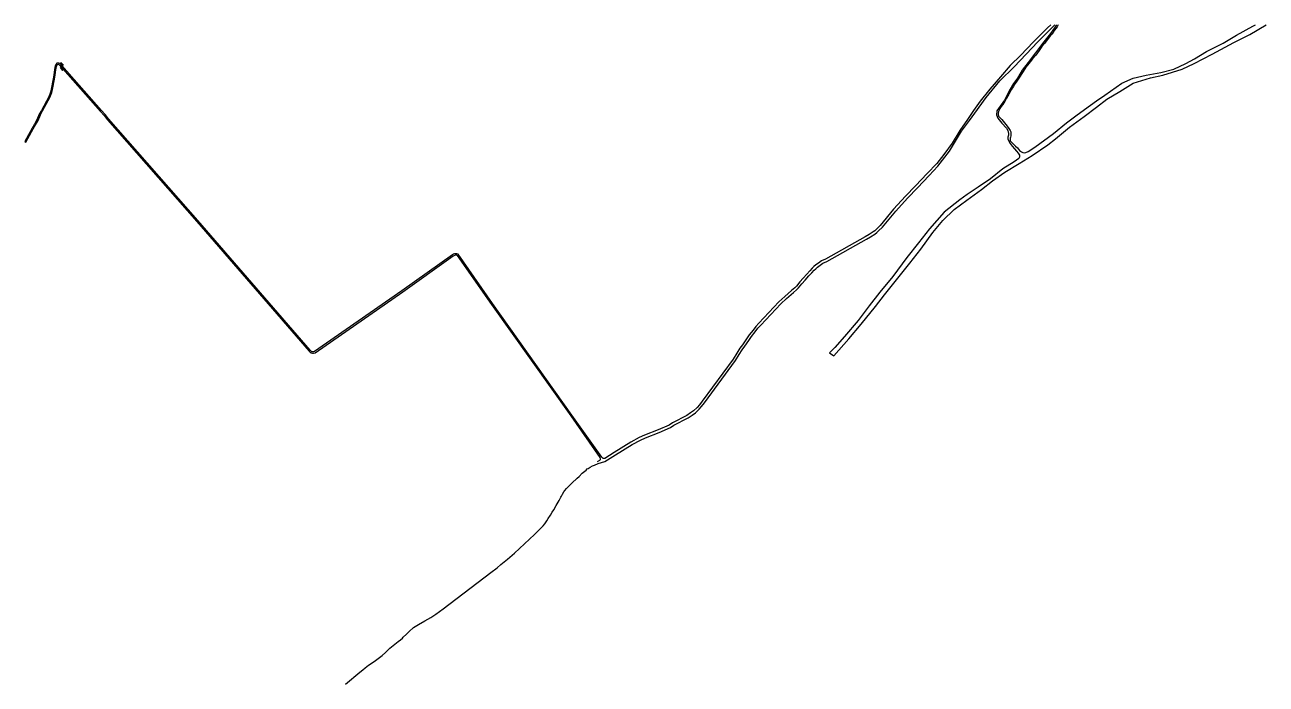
# Model space of a CAD drawing. Extents: x 0 to 349712, y 0 to 6275741.
# Drawn here: x 341080 to 343689, y 6266854 to 6268241 of the extents above; entities that cross this region are included whole.
import ezdxf

# ---------------------------------------------------------------- set-up
doc = ezdxf.new("R2010")
doc.units = 0
doc.header["$LTSCALE"] = 5
doc.layers.add('CALLES-URBANAS', color=6, linetype='Continuous')

msp = doc.modelspace()

# ---------------------------------------------------------------- linework, layer by layer
at = {"layer": 'CALLES-URBANAS'}
for points, elevation in [([(343236.9, 6268240.7), (343229.6, 6268234.2), (343199.7, 6268204.2), (343173.9, 6268177.2), (343151.5, 6268155.2), (343130.8, 6268131.2), (343108.2, 6268105.7), (343088.3, 6268080.2), (343074, 6268060.2), (343061.2, 6268041.7), (343045.1, 6268018.2), (343029.1, 6267991.7), (343012.1, 6267967.7), (342997.1, 6267949.2), (342976.6, 6267928.2), (342952.5, 6267902.2), (342931.3, 6267880.2), (342906.2, 6267853.2), (342878.1, 6267818.7), (342870.4, 6267811.2), (342866.9, 6267807.7), (342863.5, 6267805.2), (342854.6, 6267799.7), (342846.2, 6267794.7), (342762.9, 6267748.2), (342754.7, 6267744.2), (342748.1, 6267739.7), (342742.7, 6267735.7), (342738.6, 6267732.2), (342734.9, 6267728.7), (342730.1, 6267723.2), (342723.8, 6267716.7), (342715.9, 6267707.7), (342709.2, 6267700.2), (342702, 6267691.2), (342698.3, 6267687.7), (342691.7, 6267682.2), (342677.2, 6267669.7), (342665.2, 6267658.2), (342622.6, 6267613.2), (342616.6, 6267606.2), (342610.6, 6267598.7), (342602.8, 6267588.7), (342597.1, 6267580.7), (342588.3, 6267567.7), (342583.2, 6267560.7), (342576.8, 6267550.2), (342568.7, 6267537.7), (342504, 6267449.2), (342497.8, 6267441.7), (342493.4, 6267436.2), (342485.8, 6267429.2), (342479.5, 6267424.7), (342471.4, 6267419.2), (342441.5, 6267403.7), (342434.4, 6267399.2), (342410.9, 6267389.2), (342382.6, 6267377.7), (342371.2, 6267372.7), (342353.7, 6267363.2), (342318.8, 6267341.2), (342299.1, 6267328.7), (342297.3, 6267328.7), (342295.5, 6267328.7), (342294.2, 6267330.2), (342293.1, 6267331.7), (342230, 6267420.2), (342062.9, 6267654.7), (341990.5, 6267758.2), (341988.3, 6267759.2), (341986.3, 6267759.2), (341984.8, 6267759.2), (341983.4, 6267759.2), (341981.3, 6267758.2), (341979.2, 6267757.2), (341872.7, 6267681.2), (341688.8, 6267553.7), (341686.4, 6267553.2), (341684.6, 6267553.2), (341683, 6267553.2), (341681.6, 6267554.7), (341679.8, 6267556.7), (341443.4, 6267829.2), (341255.9, 6268043.2), (341248.5, 6268052.2), (341240.9, 6268060.2), (341157.8, 6268155.2), (341154.1, 6268159.2), (341151.3, 6268160.2), (341149.6, 6268160.2), (341147.1, 6268160.2), (341145.4, 6268158.2), (341144.4, 6268156.2), (341143.6, 6268154.2), (341143, 6268150.7), (341142, 6268146.7), (341141, 6268135.7), (341139.6, 6268127.2), (341135, 6268105.2), (341133.6, 6268099.2), (341130, 6268089.2), (341114.8, 6268060.7), (341110.2, 6268052.7), (341105.2, 6268040.7), (341100, 6268031.7), (341095.1, 6268023.2), (341079.9, 6267995.7), (341082.3, 6267994.2), (341097.5, 6268021.7), (341102.5, 6268030.2), (341107.8, 6268039.7), (341112.8, 6268051.2), (341117.3, 6268059.7), (341132.5, 6268088.2), (341136.4, 6268098.2), (341137.7, 6268104.7), (341142.4, 6268126.7), (341143.8, 6268135.2), (341144.8, 6268146.2), (341145.7, 6268149.7), (341146.3, 6268153.2), (341147.5, 6268156.2), (341148.8, 6268157.5), (341150.8, 6268157.7), (341152.4, 6268156.7), (341156.9, 6268151.7), (341159.9, 6268148.2), (341238.8, 6268058.2), (341246.4, 6268050.2), (341253.7, 6268041.2), (341441.3, 6267827.2), (341677.7, 6267554.7), (341679.6, 6267552.7), (341681.8, 6267550.7), (341684.6, 6267550.2), (341686.8, 6267550.2), (341690, 6267551.2), (341874.4, 6267679.2), (341980.6, 6267754.7), (341982.5, 6267755.7), (341985.1, 6267756.7), (341987.3, 6267756.7), (341988.6, 6267755.7), (342060.6, 6267652.7), (342227.7, 6267418.7), (342288.6, 6267330.7), (342289.5, 6267328.2), (342289.3, 6267326.2), (342288, 6267324.7), (342283.2, 6267321.7)], 27116), ([(341754.3, 6266854.2), (341784.3, 6266879.2), (341790.3, 6266884.7), (341795.1, 6266888.7), (341802.4, 6266894.2), (341813.9, 6266901.7), (341822.8, 6266908.2), (341830.8, 6266914.7), (341837.9, 6266920.7), (341847.4, 6266929.7), (341850.8, 6266932.7), (341864.7, 6266943.7), (341869.9, 6266947.7), (341873.9, 6266951.2), (341875.5, 6266953.2), (341882.1, 6266959.7), (341887.6, 6266965.2), (341896.6, 6266973.2), (341907.1, 6266979.7), (341920.8, 6266987.2), (341933.7, 6266994.7), (341944, 6267001.2), (341959.6, 6267012.7), (342059.4, 6267089.2), (342072.8, 6267099.2), (342080.7, 6267105.7), (342094.4, 6267117.2), (342109.3, 6267129.7), (342151.3, 6267168.7), (342158.6, 6267175.7), (342164.1, 6267181.7), (342169.4, 6267187.2), (342172.9, 6267191.7), (342177.1, 6267197.7), (342180.1, 6267202.7), (342184.7, 6267209.7), (342188.7, 6267215.7), (342191.6, 6267220.7), (342196.8, 6267229.7), (342202.9, 6267240.2), (342206.3, 6267247.2), (342207.7, 6267249.7), (342210, 6267253.7), (342213, 6267258.7), (342215.1, 6267261.7), (342218.6, 6267265.7), (342221.6, 6267268.7), (342225.8, 6267272.7), (342230.1, 6267276.7), (342241.3, 6267287.7), (342245.2, 6267291.2), (342251.6, 6267297.7), (342259.6, 6267304.2), (342262, 6267306.7), (342264.2, 6267307.7), (342268.1, 6267310.2), (342273.2, 6267313.2), (342277.4, 6267314.7), (342284.8, 6267318.2), (342299.3, 6267322.7), (342321.9, 6267336.2), (342356.7, 6267358.2), (342373.8, 6267367.2), (342384.8, 6267372.2), (342413.1, 6267383.7), (342437.2, 6267393.7), (342444.5, 6267398.7), (342474.4, 6267414.2), (342482.9, 6267420.2), (342489.5, 6267424.7), (342497.7, 6267432.2), (342502.4, 6267438.2), (342508.6, 6267445.7), (342573.5, 6267534.7), (342581.7, 6267547.2), (342588.1, 6267557.2), (342593.1, 6267564.7), (342601.8, 6267577.2), (342607.5, 6267585.2), (342615.2, 6267595.2), (342621, 6267602.7), (342626.9, 6267609.2), (342669.3, 6267654.2), (342681.1, 6267665.2), (342695.5, 6267677.7), (342702.3, 6267683.2), (342706.3, 6267687.7), (342713.6, 6267696.2), (342720.2, 6267703.7), (342728.1, 6267712.7), (342734.4, 6267719.2), (342739.1, 6267724.7), (342742.5, 6267727.7), (342746.4, 6267731.2), (342751.5, 6267735.2), (342757.6, 6267739.2), (342765.6, 6267742.7), (342849, 6267789.7), (342857.5, 6267794.7), (342867, 6267800.2), (342870.8, 6267803.7), (342874.5, 6267807.2), (342882.5, 6267815.2), (342910.6, 6267849.2), (342935.5, 6267876.2), (342956.7, 6267898.2), (342980.8, 6267924.2), (342999.4, 6267943.7), (343023.8, 6267975.2), (343049.1, 6268017.2), (343065.4, 6268039.7), (343077.2, 6268054.7), (343100.7, 6268088.2), (343129.4, 6268122.7), (343159.5, 6268152.7), (343185, 6268179.2), (343209.5, 6268204.7), (343225.9, 6268221.7), (343242.6, 6268238.2), (343245.1, 6268240.7)], 27117), ([(343248.3, 6268240.7), (343246.1, 6268236.7), (343235.7, 6268222.7), (343219.1, 6268201.7), (343204.6, 6268181.7), (343189.1, 6268161.2), (343176.2, 6268145.7), (343166.4, 6268128.2), (343158.1, 6268117.2), (343151.1, 6268105.2), (343139.6, 6268082.2), (343130, 6268069.7), (343123.3, 6268059.7), (343122.6, 6268051.2), (343125.1, 6268044.2), (343133.7, 6268034.2), (343143.7, 6268023.2), (343146.2, 6268018.2), (343147.6, 6268012.2), (343147.4, 6268008.7), (343146.6, 6268004.7), (343146.3, 6268000.7), (343148.1, 6267996.2), (343151.1, 6267991.2), (343155.5, 6267985.2), (343160.1, 6267979.7), (343164.6, 6267974.7), (343168.3, 6267970.7), (343170.6, 6267966.7), (343170.9, 6267962.7), (343169.4, 6267959.7), (343159.3, 6267952.7), (343136.1, 6267938.2), (343109.9, 6267916.7), (343084.1, 6267899.2), (343060.9, 6267883.7), (343045.7, 6267872.7), (343012.8, 6267846.7), (342981.5, 6267811.7), (342958.4, 6267782.2), (342934.3, 6267751.7), (342904.6, 6267711.2), (342877.2, 6267678.2), (342855, 6267649.7), (342831.7, 6267618.7), (342802.8, 6267585.2), (342782.4, 6267562.2), (342771.4, 6267551.2), (342780.2, 6267544.7), (342811.8, 6267580.7), (342838.3, 6267611.2), (342867.9, 6267648.7), (342887.2, 6267673.2), (342909.4, 6267700.7), (342940.5, 6267739.7), (342963.4, 6267769.2), (342988.9, 6267803.7), (343010, 6267829.2), (343033.4, 6267852.7), (343060.1, 6267872.2), (343090.8, 6267894.7), (343114.4, 6267912.7), (343139.8, 6267930.7), (343170.4, 6267949.2), (343197.5, 6267966.2), (343230.4, 6267988.7), (343246.5, 6268001.2), (343275.8, 6268025.2), (343306.9, 6268048.2), (343332.9, 6268067.7)], 27115), ([(343252, 6268240.7), (343251.4, 6268239.2), (343249.7, 6268236.2), (343247.3, 6268232.7), (343244.7, 6268229.2), (343241.6, 6268224.7), (343238.6, 6268221.2), (343236.3, 6268218.2), (343234.2, 6268215.7), (343231.6, 6268212.7), (343229.4, 6268209.7), (343226.6, 6268206.2), (343223.2, 6268201.7), (343218.1, 6268195.2), (343212.5, 6268186.7), (343205.1, 6268177.2), (343198.3, 6268169.2), (343193.2, 6268163.2), (343187.4, 6268156.2), (343184.1, 6268151.7), (343178.4, 6268142.7), (343169.3, 6268128.2), (343166.5, 6268124.2), (343163.7, 6268120.2), (343161.9, 6268117.2), (343159.7, 6268114.2), (343157.9, 6268111.2), (343155.6, 6268107.7), (343153.4, 6268104.2), (343151, 6268099.7), (343148.2, 6268094.7), (343143.7, 6268086.2), (343140.7, 6268081.2), (343137.7, 6268076.2), (343134.9, 6268072.7), (343132.1, 6268068.7), (343129.7, 6268064.7), (343127.8, 6268061.2), (343126.6, 6268058.7), (343125.8, 6268055.2), (343125.9, 6268052.2), (343126.7, 6268048.7), (343128.8, 6268046.2), (343133.4, 6268041.7), (343139.3, 6268034.7), (343145.1, 6268027.7), (343148.5, 6268022.7), (343150.9, 6268018.7), (343152.4, 6268015.7), (343152.8, 6268012.7), (343152.8, 6268009.7), (343152.6, 6268007.2), (343152, 6268004.7), (343151.5, 6268002.2), (343151.2, 6267999.2), (343151.4, 6267996.7), (343153.8, 6267994.3), (343156.5, 6267991.2), (343159.1, 6267989.2), (343162.7, 6267985.7), (343166.5, 6267981.7), (343171.1, 6267976.7), (343174.8, 6267973.7), (343178.1, 6267972.2), (343180.6, 6267971.7), (343184, 6267972.2), (343189.3, 6267974.2), (343203.1, 6267983.7), (343242, 6268012.2), (343269.7, 6268034.7), (343292.2, 6268051.2), (343320.1, 6268071.7), (343332.9, 6268080.7)], 27114), ([(343332.9, 6268080.7), (343350.1, 6268092.7), (343386.2, 6268118.2), (343409.6, 6268128.7), (343437.3, 6268134.7), (343468.2, 6268140.7), (343495.5, 6268147.7), (343520.8, 6268159.2), (343538.5, 6268169.2), (343564.2, 6268184.7), (343598.7, 6268202.2), (343627, 6268218.7), (343661.4, 6268238.2), (343666.9, 6268240.7)], 27119), ([(343332.9, 6268067.7), (343354.4, 6268084.2), (343381.6, 6268100.7), (343410.1, 6268117.7), (343445.9, 6268129.2), (343472.3, 6268134.7), (343513, 6268147.2), (343538.3, 6268159.7), (343575.8, 6268179.2), (343621.4, 6268203.7), (343655.2, 6268220.7), (343689.4, 6268240.7)], 27120), ([(341156.2, 6268151.6), (341153.9, 6268151.2), (341159.4, 6268144.7), (341159.6, 6268147), (341156.2, 6268151.6)], 27113), ([(341154.8, 6268159.6), (341155.5, 6268161.2), (341161, 6268155.7), (341158.7, 6268155.4), (341154.8, 6268159.6)], 27112)]:
    msp.add_lwpolyline(points, dxfattribs=dict(at, elevation=elevation))

doc.saveas('drawing.dxf')
